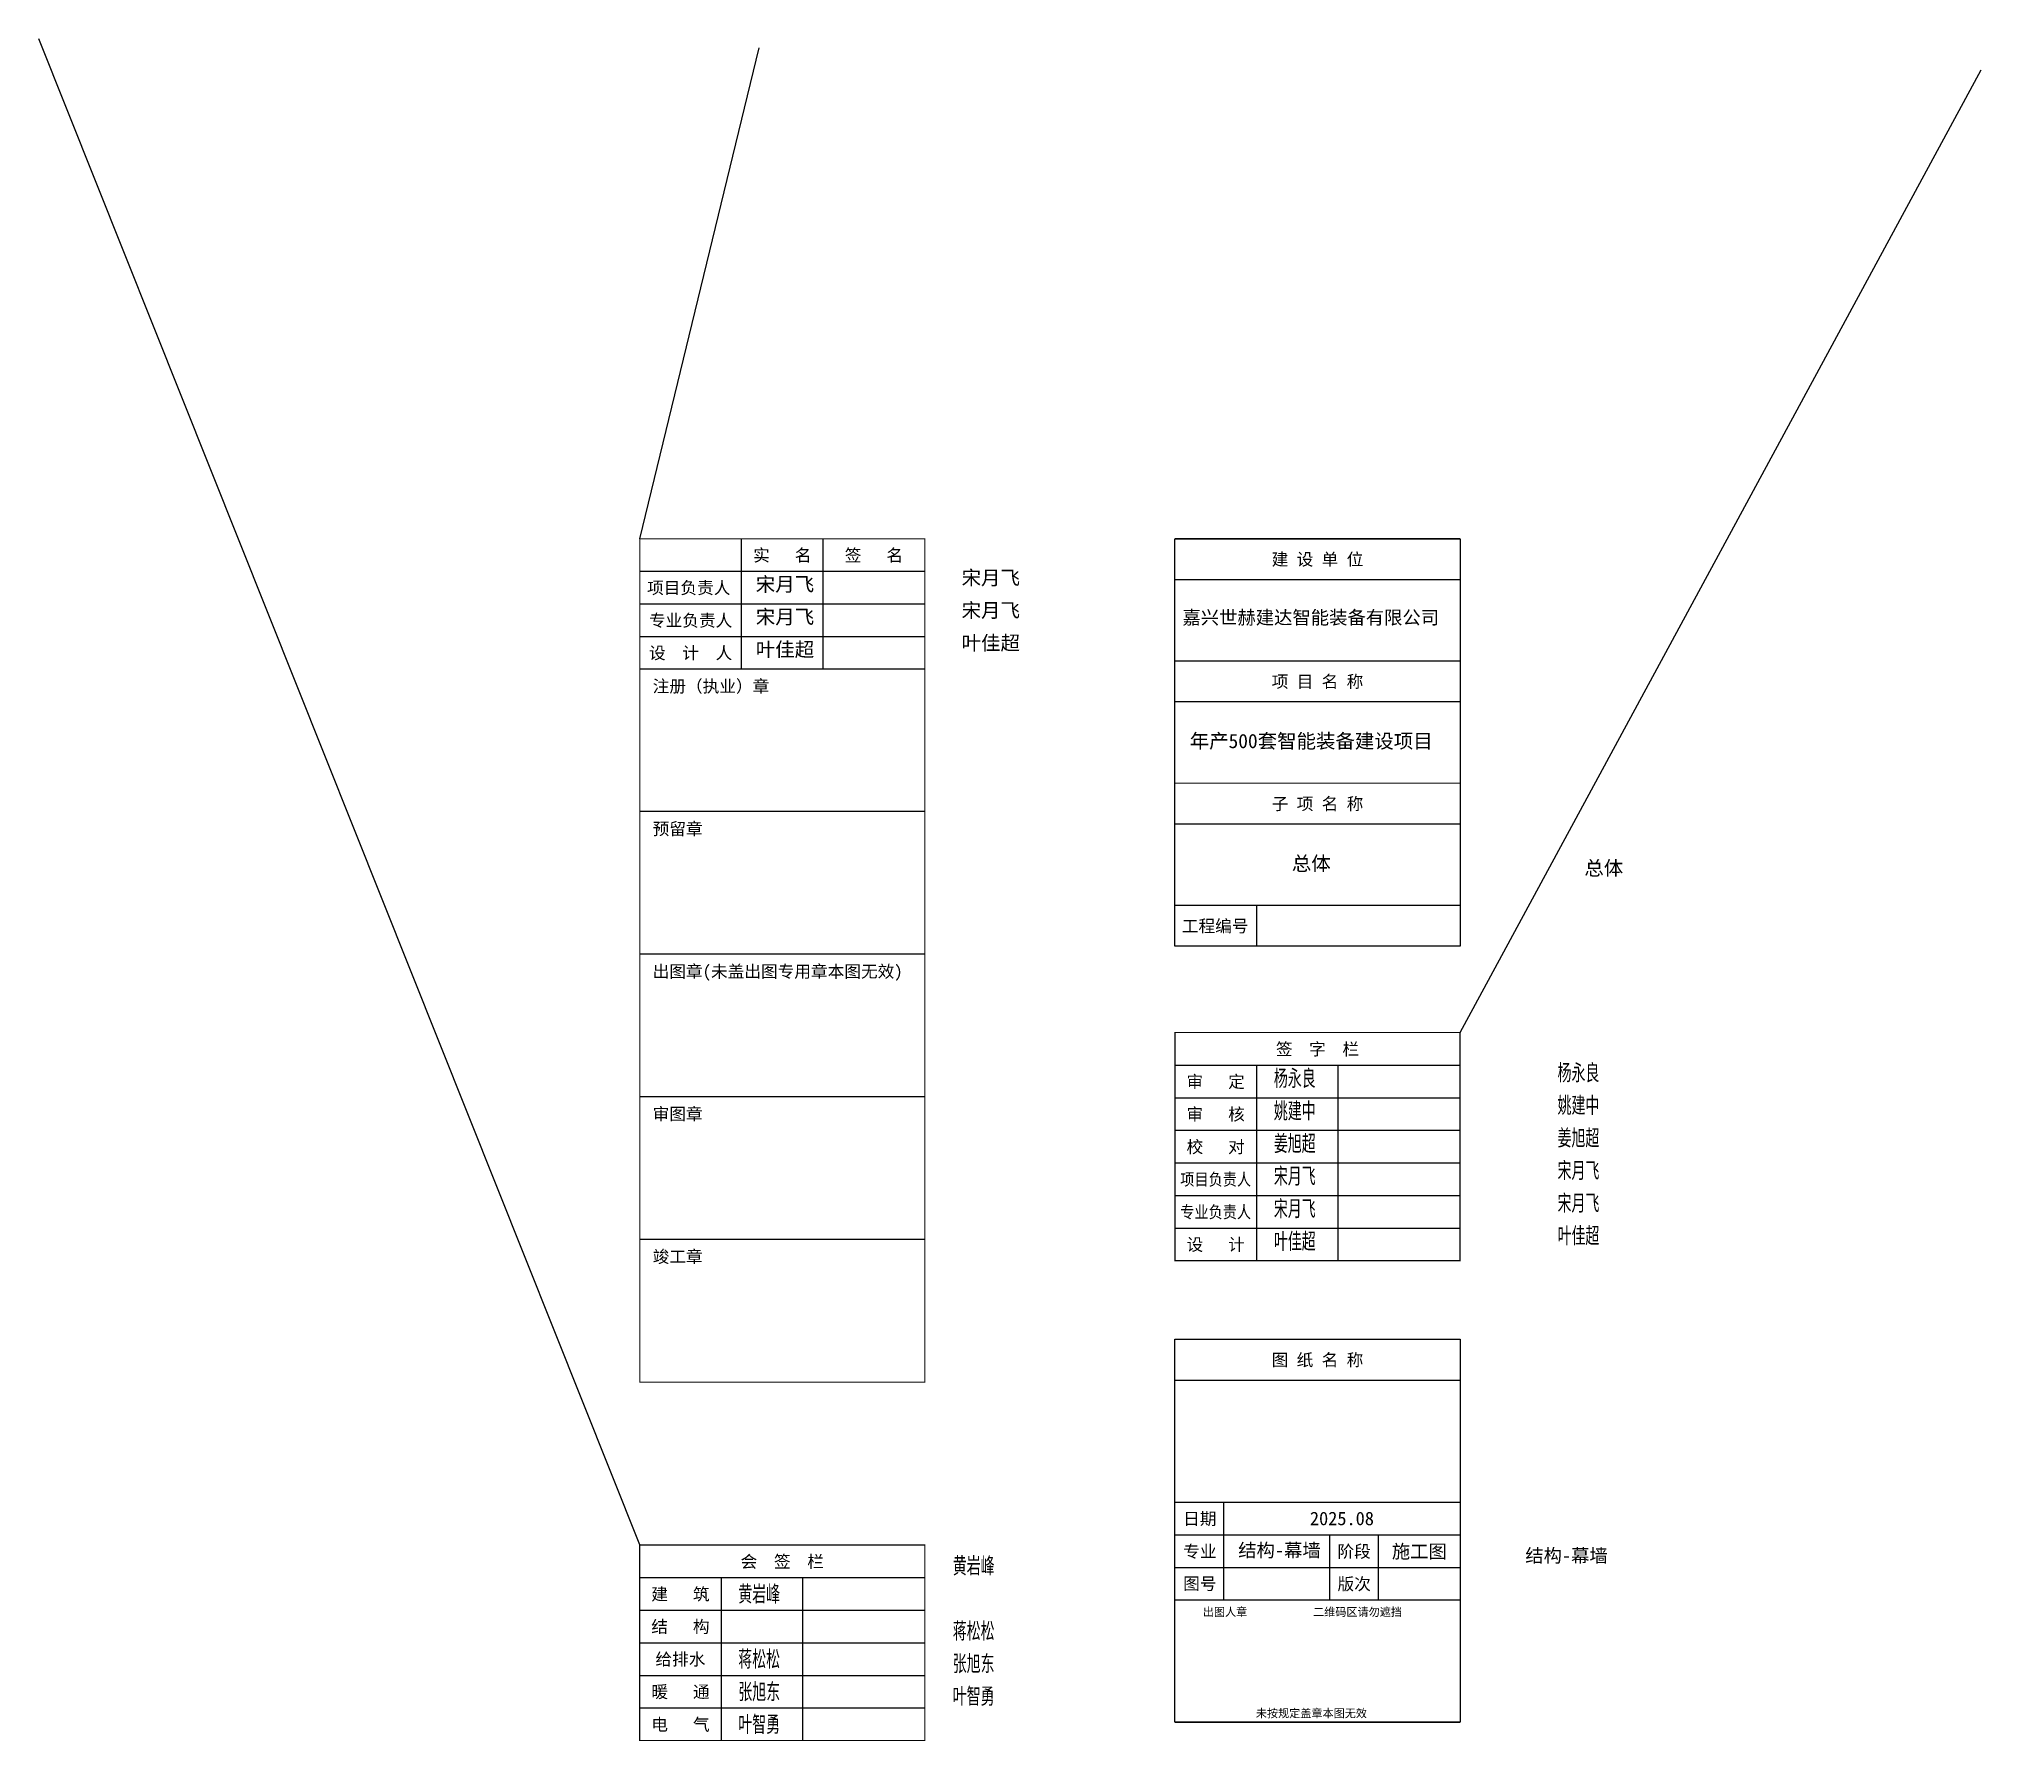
# Model space of a CAD drawing. Extents: x -90022 to -41996, y -162167 to -119581.
# Drawn here: x -89680 to -41996, y -161365 to -119581 of the extents above; entities that cross this region are included whole.
import ezdxf
from ezdxf.enums import TextEntityAlignment as Align

# ---------------------------------------------------------------- set-up
doc = ezdxf.new("R2010")
doc.units = 0
doc.layers.add('0-cxFrame', color=155, linetype='Continuous')
doc.layers.add('qianming', color=155, linetype='Continuous')
doc.styles.add('BZHZ', font='bzxw', dxfattribs={"width": 0.8, "bigfont": 'bzhz'})
doc.styles.add('cx_biaoti', font='')
doc.styles.add('cx_tuming', font='simhei.ttf')
doc.styles.add('图框宋体', font='', dxfattribs={"width": 0.75})
doc.styles.get('cx_biaoti').set_extended_font_data('SimSun')
doc.styles.get('图框宋体').set_extended_font_data('SimSun')

msp = doc.modelspace()

# ---------------------------------------------------------------- texts
at = {"color": 3, "style": 'cx_tuming'}
msp.add_text('总体', height=350, dxfattribs=at).set_placement((-51737, -140110))
at = {"color": 3, "style": 'cx_biaoti'}
msp.add_text('结构-幕墙 ', height=330, dxfattribs=at).set_placement((-52063, -156804), align=Align.MIDDLE)
at = {"layer": 'qianming', "color": 3, "style": 'cx_biaoti'}
for s, p in [('宋月飞', (-66310, -132808)), ('宋月飞', (-66310, -133608)), ('叶佳超', (-66310, -134408))]:
    msp.add_text(s, height=350, dxfattribs=at).set_placement(p, align=Align.MIDDLE_CENTER)
at = {"layer": 'qianming', "style": 'BZHZ', "width": 0.8}
for s, p in [('杨永良', (-51882, -144945)), ('姚建中', (-51882, -145745)), ('姜旭超', (-51882, -146545)), ('宋月飞', (-51882, -147345)), ('宋月飞', (-51882, -148145)), ('叶佳超', (-51882, -148945)), ('黄岩峰', (-66730, -157049)), ('蒋松松', (-66730, -158649)), ('张旭东', (-66730, -159449)), ('叶智勇', (-66730, -160249))]:
    msp.add_text(s, height=450, dxfattribs=at).set_placement(p, align=Align.MIDDLE)

# ---------------------------------------------------------------- blocks, each defined once
blk = doc.blocks.new('zjcx_lan_xinxi(Dragon)')
for p, q in [((7000, -3200), (0, -3200)), ((7000, -6700), (0, -6700)), ((7000, -10200), (0, -10200)), ((7000, -13700), (0, -13700)), ((7000, -17200), (0, -17200))]:
    blk.add_line(p, q)
at = {"const_width": 25}
blk.add_lwpolyline([(0, -20700), (7000, -20700), (7000, 0), (0, 0)], close=True, dxfattribs=at)
for points in [[(2500, -3200), (2500, 0)], [(4500, -3200), (4500, 0)], [(0, -800), (7000, -800)], [(0, -1600), (7000, -1600)], [(0, -2400), (7000, -2400)]]:
    blk.add_lwpolyline(points)
for points in [[(7000, -3200), (7000, 0)], [(0, -3200), (7000, -3200)], [(0, -20700), (7000, -20700), (7000, -3200)], [(0, -20700), (7000, -20700)]]:
    blk.add_lwpolyline(points, dxfattribs=at)
at = {"style": '图框宋体'}
for s, p in [('实   名', (3500, -400)), ('签   名', (5750, -400)), ('项目负责人', (1204, -1200)), ('专业负责人', (1250, -2000)), ('设  计  人', (1250, -2800))]:
    blk.add_text(s, height=300, dxfattribs=at).set_placement(p, align=Align.MIDDLE)
for s, p in [('注册（执业）章', (318, -3771)), ('预留章', (318, -7271)), ('出图章(未盖出图专用章本图无效)', (318, -10771)), ('审图章', (318, -14271)), ('竣工章', (318, -17771))]:
    blk.add_text(s, height=300, dxfattribs=at).set_placement(p)
blk = doc.blocks.new('T-信息(Dragon)')
at = {"layer": '0-cxFrame'}
blk.add_blockref('zjcx_lan_xinxi(Dragon)', (0, 0), dxfattribs=at)
at = {"layer": 'qianming', "color": 3, "style": 'cx_biaoti'}
for s, p in [('宋月飞', (3566, -1117)), ('宋月飞', (3566, -1917)), ('叶佳超', (3566, -2717))]:
    blk.add_text(s, height=350, dxfattribs=at).set_placement(p, align=Align.MIDDLE_CENTER)
blk = doc.blocks.new('zjcx_lan_huiqian(Dragon)')
for p, q in [((-7000, -800), (0, -800)), ((-5000, -800), (-5000, -4800)), ((-3000, -800), (-3000, -4800)), ((-7000, -1600), (0, -1600)), ((-7000, -2400), (0, -2400)), ((-7000, -3200), (0, -3200)), ((-7000, -4000), (0, -4000))]:
    blk.add_line(p, q)
at = {"const_width": 30}
blk.add_lwpolyline([(-7000, 0), (0, 0)], dxfattribs=at)
blk.add_lwpolyline([(-7000, 0), (0, 0), (0, -4800), (-7000, -4800)], close=True, dxfattribs=at)
at = {"style": 'cx_biaoti'}
for s, p in [('会  签  栏', (-3500, -400)), ('建   筑', (-6000, -1200)), ('结   构', (-6000, -2000)), ('给排水', (-6000, -2800)), ('暖   通', (-6000, -3600)), ('电   气', (-6000, -4400))]:
    blk.add_text(s, height=300, dxfattribs=at).set_placement(p, align=Align.MIDDLE)
blk = doc.blocks.new('T-汇签(Dragon)')
at = {"layer": '0-cxFrame'}
blk.add_blockref('zjcx_lan_huiqian(Dragon)', (0, 0), dxfattribs=at)
at = {"layer": 'qianming', "style": 'BZHZ', "width": 0.8}
for s, p in [('黄岩峰', (-4066, -1189)), ('蒋松松', (-4066, -2789)), ('张旭东', (-4066, -3589)), ('叶智勇', (-4066, -4389))]:
    blk.add_text(s, height=450, dxfattribs=at).set_placement(p, align=Align.MIDDLE)
blk = doc.blocks.new('zjcx_lan_qianzi(Dragon)')
for p, q in [((-7000, 4800), (0, 4800)), ((-5000, 4800), (-5000, 0)), ((-3000, 4800), (-3000, 0)), ((-7000, 4000), (0, 4000)), ((-7000, 3200), (0, 3200)), ((-7000, 2400), (0, 2400)), ((-7000, 1600), (0, 1600)), ((-7000, 800), (0, 800))]:
    blk.add_line(p, q)
at = {"const_width": 30}
blk.add_lwpolyline([(-7000, 5600), (0, 5600)], dxfattribs=at)
blk.add_lwpolyline([(-7000, 5600), (0, 5600), (0, 0), (-7000, 0)], close=True, dxfattribs=at)
at = {"style": 'cx_biaoti'}
for s, p in [('签  字  栏', (-3500, 5200)), ('审   定', (-6000, 4400)), ('审   核', (-6000, 3600)), ('校   对', (-6000, 2800)), ('设   计', (-6000, 400))]:
    blk.add_text(s, height=300, dxfattribs=at).set_placement(p, align=Align.MIDDLE)
at = {"style": 'cx_biaoti', "width": 0.85}
for s, p in [('项目负责人', (-6000, 2000)), ('专业负责人', (-6000, 1200))]:
    blk.add_text(s, height=300, dxfattribs=at).set_placement(p, align=Align.MIDDLE)
blk = doc.blocks.new('T-签字(Dragon)')
at = {"layer": '0-cxFrame'}
blk.add_blockref('zjcx_lan_qianzi(Dragon)', (0, 0), dxfattribs=at)
at = {"layer": 'qianming', "style": 'BZHZ', "width": 0.8}
for s, p in [('杨永良', (-4058, 4489)), ('姚建中', (-4058, 3689)), ('姜旭超', (-4058, 2889)), ('宋月飞', (-4058, 2089)), ('宋月飞', (-4058, 1289)), ('叶佳超', (-4058, 489))]:
    blk.add_text(s, height=450, dxfattribs=at).set_placement(p, align=Align.MIDDLE)
blk = doc.blocks.new('zjcx_lan_tuming(Dragon)')
for p, q in [((-7000, 8400), (0, 8400)), ((-5800, 3000), (-5800, 5400)), ((-7000, 4600), (0, 4600)), ((-3200, 3000), (-3200, 4600)), ((-2000, 3000), (-2000, 4600)), ((-7000, 3800), (0, 3800))]:
    blk.add_line(p, q)
at = {"const_width": 30}
for points in [[(-7000, 9400), (0, 9400)], [(-7000, 5400), (0, 5400)], [(-7000, 3000), (0, 3000)], [(-7000, 0), (0, 0)]]:
    blk.add_lwpolyline(points, dxfattribs=at)
blk.add_lwpolyline([(-7000, 9400), (0, 9400), (0, 0), (-7000, 0)], close=True)
at = {"style": 'cx_biaoti'}
for s, p in [('图 纸 名 称', (-3500, 8900)), ('日期', (-6388, 5000)), ('专业', (-6388, 4200)), ('阶段', (-2600, 4200)), ('图号', (-6388, 3400)), ('版次', (-2600, 3400))]:
    blk.add_text(s, height=300, dxfattribs=at).set_placement(p, align=Align.MIDDLE)
for s, p in [('出图人章', (-6316, 2607)), ('二维码区请勿遮挡', (-3609, 2607)), ('未按规定盖章本图无效', (-5013, 120))]:
    blk.add_text(s, height=200, dxfattribs=at).set_placement(p)
blk = doc.blocks.new('T-图签(Dragon)')
blk.add_blockref('zjcx_lan_tuming(Dragon)', (0, 0))
at = {"color": 3, "style": 'cx_biaoti'}
for s, p in [('2025.08', (-2900, 5000)), ('结构-幕墙 ', (-4321, 4229)), ('施工图', (-1000, 4200))]:
    blk.add_text(s, height=330, dxfattribs=at).set_placement(p, align=Align.MIDDLE)
blk = doc.blocks.new('zjcx_lan_xiangmu(Dragon)')
for p, q in [((-7000, 9000), (0, 9000)), ((-7000, 6000), (0, 6000)), ((-7000, 3000), (0, 3000)), ((-5000, 1000), (-5000, 0))]:
    blk.add_line(p, q)
at = {"const_width": 30}
for points in [[(-7000, 10000), (0, 10000)], [(-7000, 7000), (0, 7000)], [(-7000, 7000), (0, 7000)], [(-7000, 4000), (0, 4000)], [(-7000, 4000), (0, 4000)], [(-7000, 1000), (0, 1000)], [(-7000, 0), (0, 0)]]:
    blk.add_lwpolyline(points, dxfattribs=at)
blk.add_lwpolyline([(-7000, 10000), (0, 10000), (0, 0), (-7000, 0)], close=True)
at = {"style": 'cx_biaoti'}
for s, p in [('建 设 单 位', (-3500, 9500)), ('项 目 名 称', (-3500, 6500)), ('子 项 名 称', (-3500, 3500)), ('工程编号', (-6013, 500))]:
    blk.add_text(s, height=300, dxfattribs=at).set_placement(p, align=Align.MIDDLE)
blk = doc.blocks.new('T-项目(Dragon)')
blk.add_blockref('zjcx_lan_xiangmu(Dragon)', (0, 0))
at = {"color": 3, "style": 'cx_tuming'}
for s, height, p in [('嘉兴世赫建达智能装备有限公司', 330, (-6816, 7901)), ('年产500套智能装备建设项目 ', 350, (-6638, 4859)), ('总体', 350, (-4130, 1854))]:
    blk.add_text(s, height=height, dxfattribs=at).set_placement(p)

# ---------------------------------------------------------------- linework, layer by layer
for p, q in [((-74929, -156550), (-89680, -119581)), ((-74929, -131850), (-72000, -119800)), ((-54789, -143971), (-41996, -120341))]:
    msp.add_line(p, q)

# ---------------------------------------------------------------- block references
at = {"layer": '0-cxFrame'}
for name, p in [('T-信息(Dragon)', (-74929, -131850)), ('T-项目(Dragon)', (-54789, -141850)), ('T-签字(Dragon)', (-54789, -149571)), ('T-图签(Dragon)', (-54789, -160902)), ('T-汇签(Dragon)', (-67929, -156550))]:
    msp.add_blockref(name, p, dxfattribs=at)

msp.set_redraw_order([(e.dxf.handle, doc.entitydb.next_handle()) for e in msp.query("TEXT MTEXT ATTDEF DIMENSION ARC_DIMENSION")])  # texts and dimensions are drawn at this point

doc.saveas('drawing.dxf')
